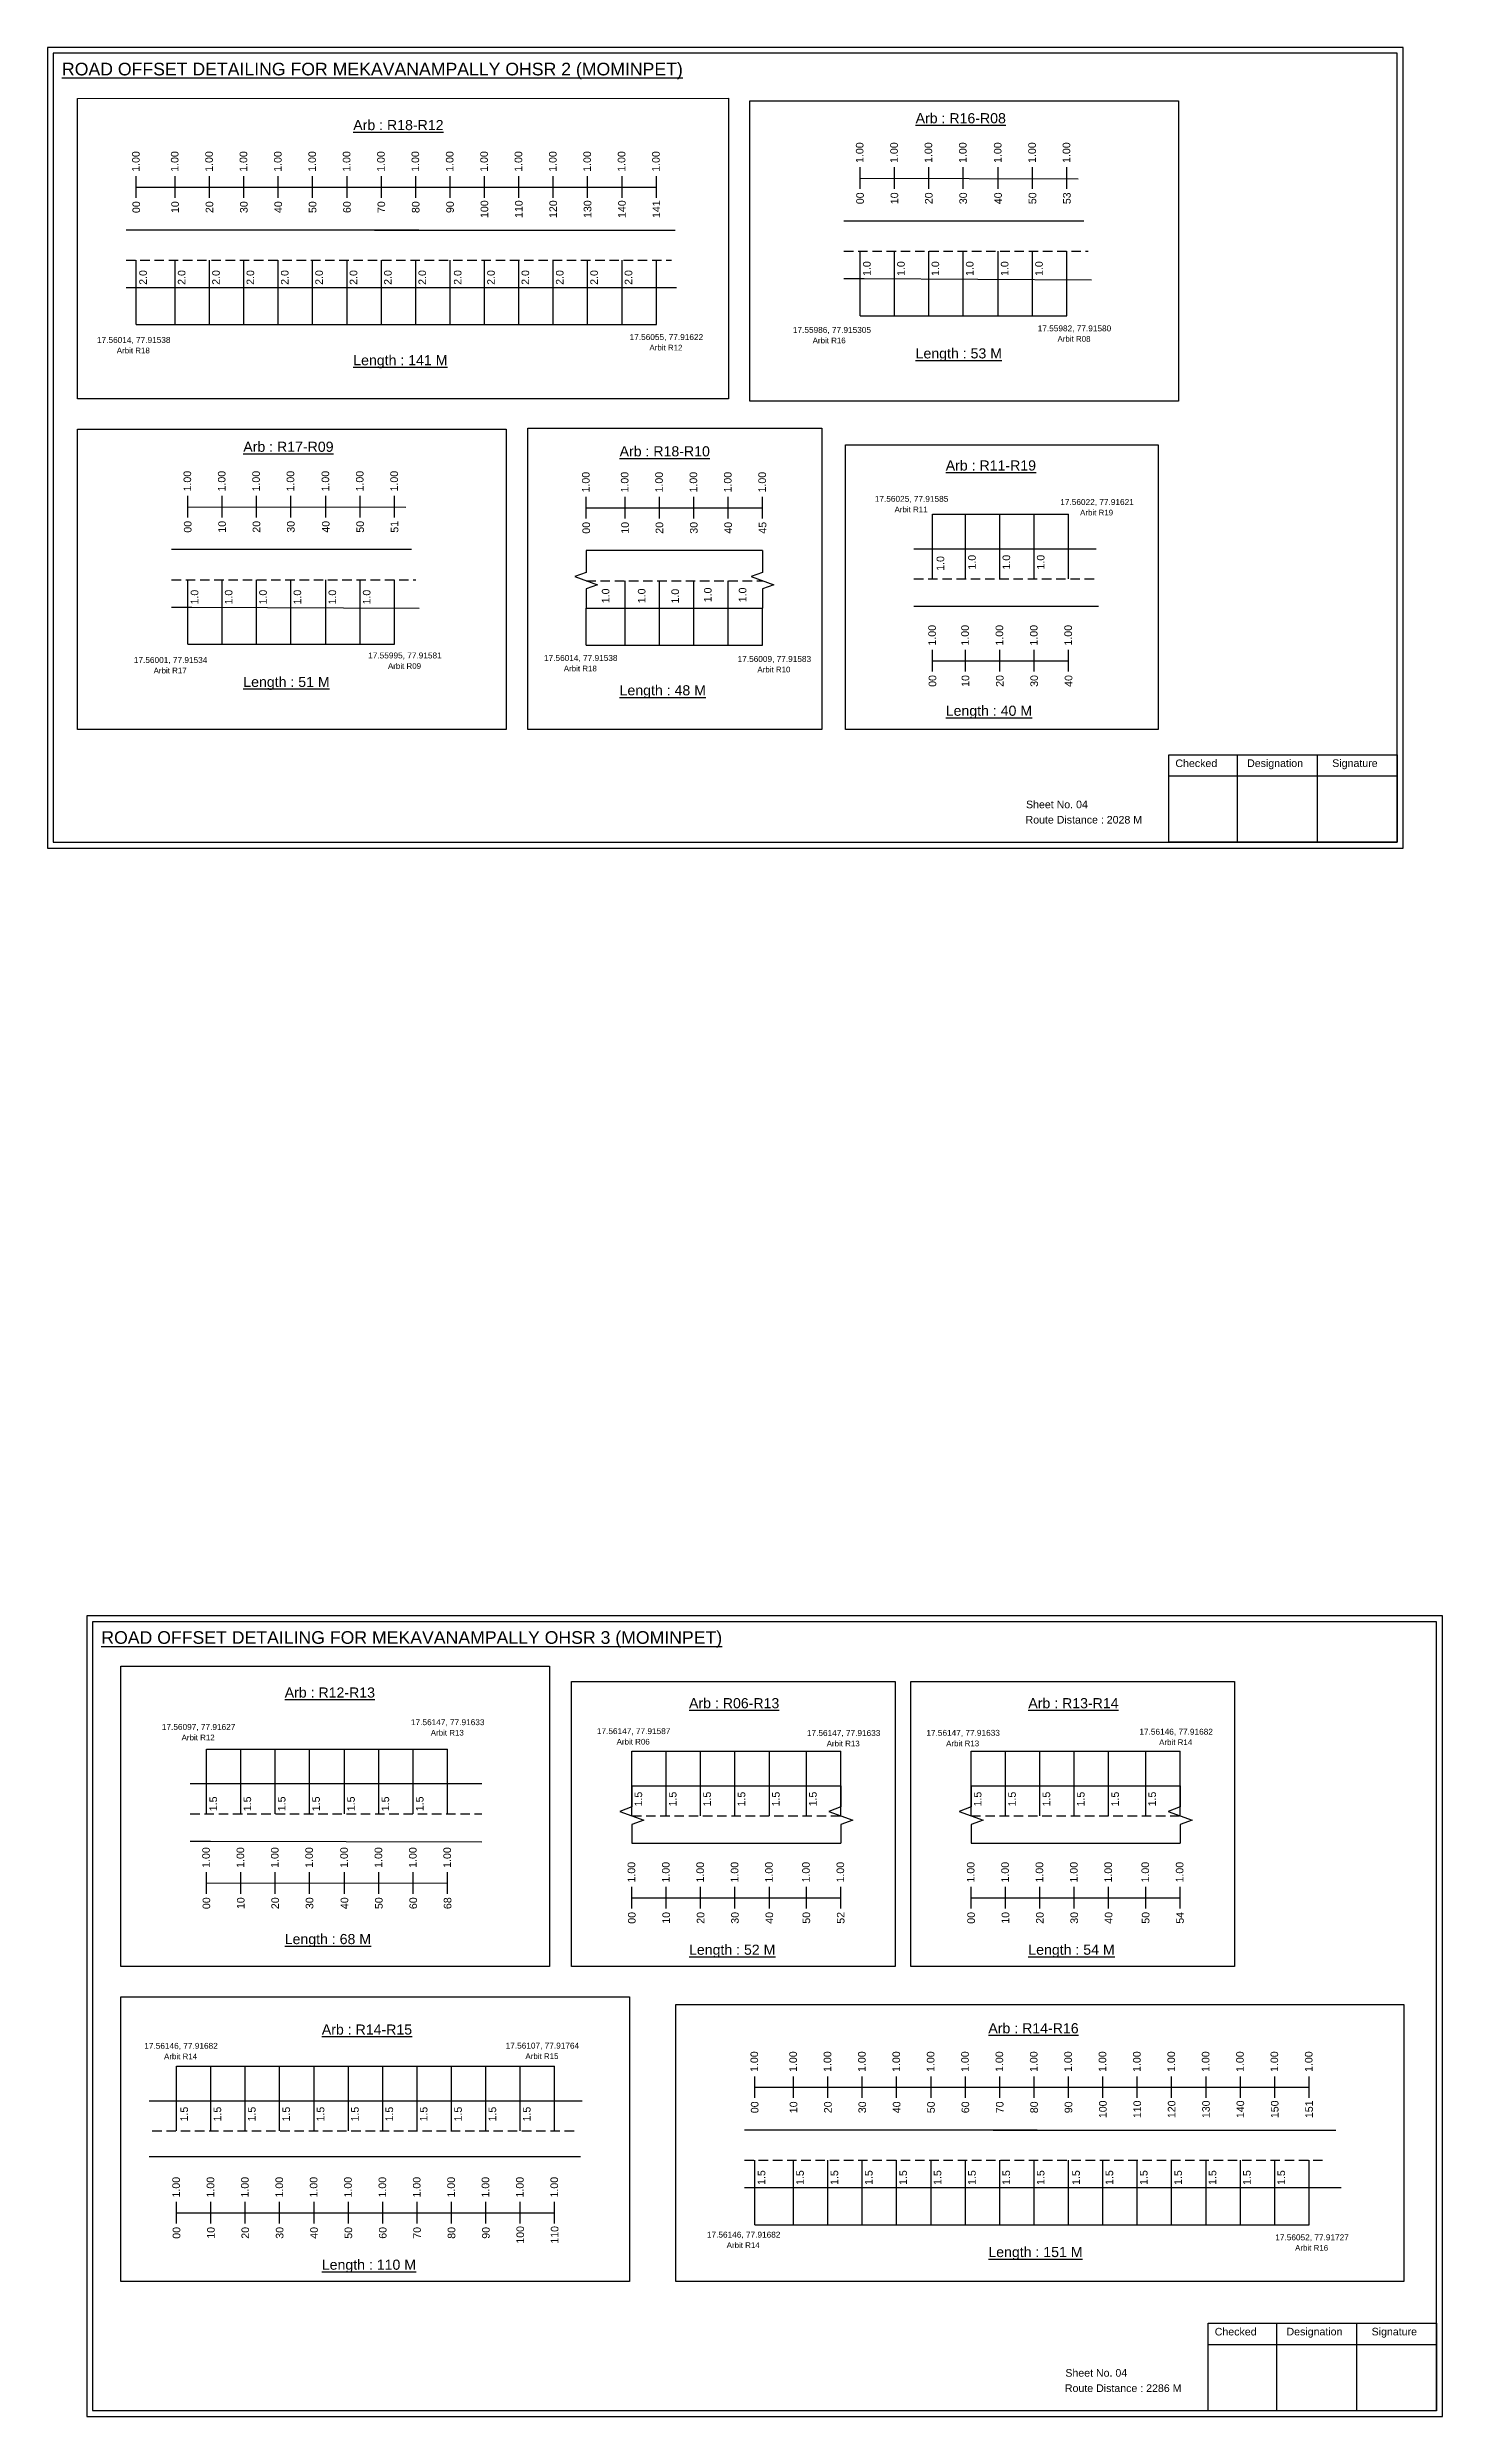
# Model space of a CAD drawing. Header units: inches. Extents: x -117 to 51867, y -12715 to 3423.
# Drawn here: x 8734 to 9286, y -1312 to -375 of the extents above; entities that cross this region are included whole.
import ezdxf

# ---------------------------------------------------------------- set-up
doc = ezdxf.new("R2010")
doc.units = ezdxf.units.IN
doc.header["$MEASUREMENT"] = 0
doc.linetypes.add('DASHED2', pattern=[0.375, 0.25, -0.125])
doc.layers.add('PDF_Geometry', color=7, linetype='Continuous')
doc.layers.add('PDF_Text', color=5, linetype='Continuous')
doc.styles.add('PDF Arial', font='arial.ttf')
doc.styles.get("Standard").update_dxf_attribs({"font": 'arial.ttf'})

msp = doc.modelspace()

# ---------------------------------------------------------------- texts
at = {"color": 242, "true_color": 0xcd2027}
for s, height, p in [('%%UROAD OFFSET DETAILING FOR MEKAVANAMPALLY OHSR 2 (MOMINPET)', 5, (8739.4, -385.84)), ('%%UArb : R16-R08', 4, (9077.15, -404.78)), ('%%UArb : R18-R12', 4, (8854.65, -407.48)), ('%%ULength : 141 M', 4, (8854.65, -500.48)), ('%%ULength : 53 M', 4, (9077.15, -497.78)), ('%%UArb : R17-R09', 4, (8811.14, -534.71)), ('%%UArb : R18-R10', 4, (8960.03, -536.52)), ('%%UArb : R11-R19', 4, (9089.07, -542.11)), ('%%ULength : 51 M', 4, (8811.14, -627.71)), ('%%ULength : 48 M', 4, (8960.03, -631.02)), ('%%ULength : 40 M', 4, (9089.07, -639.11)), ('%%UROAD OFFSET DETAILING FOR MEKAVANAMPALLY OHSR 3 (MOMINPET)', 5, (8754.97, -1006.14)), ('%%UArb : R12-R13', 4, (8827.53, -1027.4)), ('%%UArb : R06-R13', 4, (8987.5, -1031.62)), ('%%UArb : R13-R14', 4, (9121.74, -1031.62)), ('%%ULength : 68 M', 4, (8827.53, -1124.9)), ('%%ULength : 52 M', 4, (8987.5, -1129.12)), ('%%ULength : 54 M', 4, (9121.74, -1129.12)), ('%%UArb : R14-R15', 4, (8842.21, -1160.69)), ('%%UArb : R14-R16', 4, (9105.93, -1160.18)), ('%%ULength : 151 M', 4, (9105.93, -1248.68)), ('%%ULength : 110 M', 4, (8842.21, -1253.69))]:
    msp.add_text(s, height=height, dxfattribs=at).set_placement(p)
at = {"color": 217, "true_color": 0x93278f}
for s, p in [('1.00', (8770.13, -423.97)), ('1.00', (8785.5, -423.97)), ('1.00', (8799.1, -423.97)), ('1.00', (8812.7, -423.97)), ('1.00', (8826.3, -423.97)), ('1.00', (8839.9, -423.97)), ('1.00', (8853.5, -423.97)), ('1.00', (8867.1, -423.97)), ('1.00', (8880.7, -423.97)), ('1.00', (8894.3, -423.97)), ('1.00', (8907.9, -423.97)), ('1.00', (8921.5, -423.97)), ('1.00', (8935.1, -423.97)), ('1.00', (8948.7, -423.97)), ('1.00', (8962.3, -423.97)), ('1.00', (8975.9, -423.97)), ('1.00', (9056.51, -420.46)), ('1.00', (9070.11, -420.46)), ('1.00', (9083.71, -420.46)), ('1.00', (9097.31, -420.46)), ('1.00', (9111.13, -420.46)), ('1.00', (9124.73, -420.46)), ('1.00', (9138.33, -420.46)), ('00', (8770.28, -440.29)), ('10', (8785.65, -440.29)), ('20', (8799.25, -440.29)), ('30', (8812.85, -440.29)), ('40', (8826.45, -440.29)), ('50', (8840.05, -440.29)), ('60', (8853.65, -440.29)), ('70', (8867.25, -440.29)), ('80', (8880.85, -440.29)), ('90', (8894.45, -440.29)), ('100', (8908.05, -442.24)), ('110', (8921.65, -442.24)), ('120', (8935.25, -442.24)), ('130', (8948.85, -442.24)), ('140', (8962.45, -442.24)), ('141', (8976.05, -442.24)), ('00', (9056.66, -436.78)), ('10', (9070.26, -436.78)), ('20', (9083.86, -436.78)), ('30', (9097.46, -436.78)), ('40', (9111.28, -436.78)), ('50', (9124.88, -436.78)), ('53', (9138.48, -436.78)), ('1.00', (8790.5, -550.39)), ('1.00', (8804.1, -550.39)), ('1.00', (8817.7, -550.39)), ('1.00', (8831.3, -550.39)), ('1.00', (8845.12, -550.39)), ('1.00', (8858.72, -550.39)), ('1.00', (8872.32, -550.39)), ('1.00', (8948.16, -550.79)), ('1.00', (8963.53, -550.79)), ('1.00', (8977.13, -550.79)), ('1.00', (8990.73, -550.79)), ('1.00', (9004.33, -550.79)), ('1.00', (9017.93, -550.79)), ('00', (8790.65, -566.71)), ('10', (8804.25, -566.71)), ('20', (8817.85, -566.71)), ('30', (8831.45, -566.71)), ('40', (8845.27, -566.71)), ('50', (8858.87, -566.71)), ('51', (8872.47, -566.71)), ('00', (8948.31, -567.11)), ('10', (8963.68, -567.11)), ('20', (8977.28, -567.11)), ('30', (8990.88, -567.11)), ('40', (9004.48, -567.11)), ('45', (9018.08, -567.11)), ('1.00', (9085.16, -611.34)), ('1.00', (9098.2, -611.34)), ('1.00', (9111.8, -611.34)), ('1.00', (9125.4, -611.34)), ('1.00', (9139, -611.34)), ('00', (9085.31, -627.67)), ('10', (9098.35, -627.67)), ('20', (9111.95, -627.67)), ('30', (9125.55, -627.67)), ('40', (9139.15, -627.67)), ('1.00', (8797.89, -1094.74)), ('1.00', (8811.49, -1094.74)), ('1.00', (8825.09, -1094.74)), ('1.00', (8838.69, -1094.74)), ('1.00', (8852.51, -1094.74)), ('1.00', (8866.11, -1094.74)), ('1.00', (8879.71, -1094.74)), ('1.00', (8893.31, -1094.74)), ('1.00', (8966.21, -1100.54)), ('1.00', (8979.81, -1100.54)), ('1.00', (8993.41, -1100.54)), ('1.00', (9007.01, -1100.54)), ('1.00', (9020.61, -1100.54)), ('1.00', (9035.26, -1100.53)), ('1.00', (9048.86, -1100.53)), ('1.00', (9100.44, -1100.54)), ('1.00', (9114.04, -1100.54)), ('1.00', (9127.64, -1100.54)), ('1.00', (9141.24, -1100.54)), ('1.00', (9154.84, -1100.54)), ('1.00', (9169.5, -1100.53)), ('1.00', (9183.1, -1100.53)), ('00', (8798.04, -1111.06)), ('10', (8811.64, -1111.06)), ('20', (8825.24, -1111.06)), ('30', (8838.84, -1111.06)), ('40', (8852.66, -1111.06)), ('50', (8866.26, -1111.06)), ('60', (8879.86, -1111.06)), ('68', (8893.46, -1111.06)), ('00', (8966.36, -1116.86)), ('10', (8979.96, -1116.86)), ('20', (8993.56, -1116.86)), ('30', (9007.16, -1116.86)), ('40', (9020.76, -1116.86)), ('50', (9035.41, -1116.85)), ('52', (9049.01, -1116.85)), ('00', (9100.6, -1116.86)), ('10', (9114.2, -1116.86)), ('20', (9127.8, -1116.86)), ('30', (9141.4, -1116.86)), ('40', (9155, -1116.86)), ('50', (9169.65, -1116.85)), ('54', (9183.25, -1116.85)), ('1.00', (9014.81, -1175.46)), ('1.00', (9030.18, -1175.46)), ('1.00', (9043.78, -1175.46)), ('1.00', (9057.38, -1175.46)), ('1.00', (9070.98, -1175.46)), ('1.00', (9084.58, -1175.46)), ('1.00', (9098.18, -1175.46)), ('1.00', (9111.78, -1175.46)), ('1.00', (9125.38, -1175.46)), ('1.00', (9138.98, -1175.46)), ('1.00', (9152.58, -1175.46)), ('1.00', (9166.18, -1175.46)), ('1.00', (9179.78, -1175.46)), ('1.00', (9193.38, -1175.46)), ('1.00', (9206.98, -1175.46)), ('1.00', (9220.58, -1175.46)), ('1.00', (9234.18, -1175.46)), ('00', (9014.96, -1191.78)), ('10', (9030.33, -1191.78)), ('20', (9043.93, -1191.78)), ('30', (9057.53, -1191.78)), ('40', (9071.13, -1191.78)), ('50', (9084.73, -1191.78)), ('60', (9098.33, -1191.78)), ('70', (9111.93, -1191.78)), ('80', (9125.53, -1191.78)), ('90', (9139.13, -1191.78)), ('100', (9152.73, -1193.73)), ('110', (9166.33, -1193.73)), ('120', (9179.93, -1193.73)), ('130', (9193.53, -1193.73)), ('140', (9207.13, -1193.73)), ('150', (9220.73, -1193.73)), ('151', (9234.33, -1193.73)), ('1.00', (8786.06, -1225.12)), ('1.00', (8799.66, -1225.12)), ('1.00', (8813.26, -1225.12)), ('1.00', (8826.86, -1225.12)), ('1.00', (8840.46, -1225.12)), ('1.00', (8854.06, -1225.12)), ('1.00', (8867.66, -1225.12)), ('1.00', (8881.26, -1225.12)), ('1.00', (8894.86, -1225.12)), ('1.00', (8908.46, -1225.12)), ('1.00', (8922.06, -1225.12)), ('1.00', (8935.66, -1225.12)), ('100', (8922.21, -1243.4)), ('110', (8935.81, -1243.4)), ('00', (8786.21, -1241.44)), ('10', (8799.81, -1241.44)), ('20', (8813.41, -1241.44)), ('30', (8827.01, -1241.44)), ('40', (8840.61, -1241.44)), ('50', (8854.21, -1241.44)), ('60', (8867.81, -1241.44)), ('70', (8881.41, -1241.44)), ('80', (8895.01, -1241.44)), ('90', (8908.61, -1241.44))]:
    msp.add_text(s, height=3, rotation=90, dxfattribs=at).set_placement(p)
for s, p in [('2.0', (8772.98, -468.67)), ('2.0', (8788.24, -468.67)), ('2.0', (8801.84, -468.67)), ('2.0', (8815.44, -468.67)), ('2.0', (8829.04, -468.67)), ('2.0', (8842.64, -468.67)), ('2.0', (8856.24, -468.67)), ('2.0', (8869.84, -468.67)), ('2.0', (8883.44, -468.67)), ('2.0', (8897.47, -468.67)), ('2.0', (8910.64, -468.67)), ('2.0', (8924.24, -468.67)), ('2.0', (8937.84, -468.67)), ('2.0', (8951.44, -468.67)), ('2.0', (8965.04, -468.67)), ('1.0', (9059.36, -465.17)), ('1.0', (9072.85, -465.17)), ('1.0', (9086.45, -465.17)), ('1.0', (9100.05, -465.17)), ('1.0', (9113.87, -465.17)), ('1.0', (9127.47, -465.17)), ('1.0', (9088.47, -581.77)), ('1.0', (9100.94, -581.27)), ('1.0', (9114.54, -581.27)), ('1.0', (9128.14, -581.27)), ('1.0', (8793.35, -595.09)), ('1.0', (8806.84, -595.09)), ('1.0', (8820.44, -595.09)), ('1.0', (8834.04, -595.09)), ('1.0', (8847.86, -595.09)), ('1.0', (8861.46, -595.09)), ('1.0', (8955.99, -594.59)), ('1.0', (8970.26, -594.59)), ('1.0', (8983.52, -594.71)), ('1.0', (8996.41, -594.21)), ('1.0', (9010.18, -594.21)), ('1.5', (8800.74, -1072.34)), ('1.5', (8814.23, -1072.34)), ('1.5', (8827.83, -1072.34)), ('1.5', (8841.43, -1072.34)), ('1.5', (8855.25, -1072.34)), ('1.5', (8868.85, -1072.34)), ('1.5', (8882.45, -1072.34)), ('1.5', (8968.95, -1070.46)), ('1.5', (8982.55, -1070.46)), ('1.5', (8996.15, -1070.46)), ('1.5', (9009.75, -1070.46)), ('1.5', (9023.35, -1070.46)), ('1.5', (9038, -1070.45)), ('1.5', (9103.19, -1070.46)), ('1.5', (9116.79, -1070.46)), ('1.5', (9130.39, -1070.46)), ('1.5', (9143.99, -1070.46)), ('1.5', (9157.59, -1070.46)), ('1.5', (9172.24, -1070.45)), ('1.5', (8789.24, -1195.05)), ('1.5', (8802.4, -1195.05)), ('1.5', (8816, -1195.05)), ('1.5', (8829.6, -1195.05)), ('1.5', (8843.2, -1195.05)), ('1.5', (8856.8, -1195.05)), ('1.5', (8870.4, -1195.05)), ('1.5', (8884, -1195.05)), ('1.5', (8897.6, -1195.05)), ('1.5', (8911.2, -1195.05)), ('1.5', (8924.8, -1195.05)), ('1.5', (9017.66, -1220.16)), ('1.5', (9032.92, -1220.16)), ('1.5', (9046.52, -1220.16)), ('1.5', (9060.12, -1220.16)), ('1.5', (9073.72, -1220.16)), ('1.5', (9087.32, -1220.16)), ('1.5', (9100.92, -1220.16)), ('1.5', (9114.52, -1220.16)), ('1.5', (9128.12, -1220.16)), ('1.5', (9142.15, -1220.16)), ('1.5', (9155.32, -1220.16)), ('1.5', (9168.92, -1220.16)), ('1.5', (9182.52, -1220.16)), ('1.5', (9196.12, -1220.16)), ('1.5', (9209.72, -1220.16)), ('1.5', (9223.32, -1220.16))]:
    msp.add_text(s, height=3, rotation=90).set_placement(p)
at = {"color": 5}
for s, height, p in [('17.55986, 77.915305', 2.34, (9028.59, -487.67)), ('17.55982, 77.91580', 2.34, (9125.46, -487.07)), ('17.56014, 77.91538', 2.34, (8753.26, -491.63)), ('Arbit R18', 2.246, (8761.08, -495.76)), ('17.56055, 77.91622', 2.34, (8964, -490.51)), ('Arbit R12', 2.246, (8971.83, -494.63)), ('Arbit R16', 2.246, (9036.41, -491.79)), ('Arbit R08', 2.246, (9133.28, -491.2)), ('17.56025, 77.91585', 2.34, (9061, -554.49)), ('Arbit R11', 2.246, (9068.82, -558.62)), ('17.56022, 77.91621', 2.34, (9134.39, -555.75)), ('Arbit R19', 2.246, (9142.21, -559.88)), ('17.56001, 77.91534', 2.34, (8767.84, -618.22)), ('17.55995, 77.91581', 2.34, (8860.56, -616.43)), ('Arbit R09', 2.246, (8868.38, -620.56)), ('17.56014, 77.91538', 2.34, (8930.12, -617.41)), ('17.56009, 77.91583', 2.34, (9006.72, -617.81)), ('Arbit R17', 2.246, (8775.66, -622.34)), ('Arbit R18', 2.246, (8937.94, -621.54)), ('Arbit R10', 2.246, (9014.54, -621.94)), ('17.56097, 77.91627', 2.34, (8778.92, -1040.18)), ('17.56147, 77.91633', 2.34, (8877.49, -1038.31)), ('Arbit R13', 2.246, (8885.31, -1042.43)), ('17.56147, 77.91587', 2.34, (8951.04, -1041.85)), ('17.56146, 77.91682', 2.34, (9165.68, -1042.08)), ('Arbit R12', 2.246, (8786.74, -1044.31)), ('Arbit R06', 2.246, (8958.86, -1045.98)), ('17.56147, 77.91633', 2.34, (9034.13, -1042.58)), ('Arbit R13', 2.246, (9041.95, -1046.71)), ('17.56147, 77.91633', 2.34, (9081.4, -1042.52)), ('Arbit R13', 2.246, (9089.22, -1046.65)), ('Arbit R14', 2.246, (9173.5, -1046.2)), ('17.56146, 77.91682', 2.34, (8771.96, -1166.31)), ('Arbit R14', 2.246, (8779.78, -1170.43)), ('17.56107, 77.91764', 2.34, (8914.94, -1166.23)), ('Arbit R15', 2.246, (8922.76, -1170.35)), ('17.56146, 77.91682', 2.34, (8994.57, -1240.98)), ('Arbit R14', 2.246, (9002.39, -1245.11)), ('17.56052, 77.91727', 2.34, (9219.46, -1242.05)), ('Arbit R16', 2.246, (9227.29, -1246.18))]:
    msp.add_text(s, height=height, dxfattribs=at).set_placement(p)
for s, p in [('Sheet No. 04', (9120.83, -675.68)), ('Route Distance : 2028 M', (9120.64, -681.73)), ('Sheet No. 04', (9136.4, -1295.98)), ('Route Distance : 2286 M', (9136.22, -1302.03))]:
    msp.add_text(s, height=3).set_placement(p)
at = {"layer": 'PDF_Text', "color": 7, "attachment_point": 7, "style": 'PDF Arial'}
for s, insert, char_height in [('Checked', (9179.94, -659.43), 3.001), ('Designation', (9208.31, -660.26), 3.0006), ('Signature', (9241.99, -660.26), 3.001), ('Checked', (9195.51, -1279.73), 3.001), ('Designation', (9223.89, -1280.56), 3.0006), ('Signature', (9257.57, -1280.56), 3.001)]:
    msp.add_mtext(s, dxfattribs=dict(at, insert=insert, char_height=char_height))

# ---------------------------------------------------------------- linework, layer by layer
at = {"color": 217, "true_color": 0x93278f}
for p, q in [((8768.81, -434.26), (8768.81, -425.71)), ((8768.81, -429.99), (8974.58, -429.99)), ((8784.18, -434.26), (8784.18, -425.71)), ((8797.78, -434.26), (8797.78, -425.71)), ((8811.38, -434.26), (8811.38, -425.71)), ((8824.98, -434.26), (8824.98, -425.71)), ((8838.58, -434.26), (8838.58, -425.71)), ((8852.18, -434.26), (8852.18, -425.71)), ((8865.78, -434.26), (8865.78, -425.71)), ((8879.38, -434.26), (8879.38, -425.71)), ((8892.98, -434.26), (8892.98, -425.71)), ((8906.58, -434.26), (8906.58, -425.71)), ((8920.18, -434.26), (8920.18, -425.71)), ((8933.78, -434.26), (8933.78, -425.71)), ((8947.38, -434.26), (8947.38, -425.71)), ((8960.98, -434.26), (8960.98, -425.71)), ((8974.58, -434.26), (8974.58, -425.71)), ((9055.19, -430.75), (9055.19, -422.2)), ((9055.19, -426.48), (9141.51, -426.72)), ((9068.79, -430.75), (9068.79, -422.2)), ((9082.39, -430.75), (9082.39, -422.2)), ((9095.99, -430.75), (9095.99, -422.2)), ((9109.8, -430.75), (9109.8, -422.2)), ((9123.4, -430.75), (9123.4, -422.2)), ((9137, -430.75), (9137, -422.2)), ((8789.18, -560.68), (8789.18, -552.13)), ((8802.78, -560.68), (8802.78, -552.13)), ((8816.38, -560.68), (8816.38, -552.13)), ((8829.98, -560.68), (8829.98, -552.13)), ((8843.79, -560.68), (8843.79, -552.13)), ((8857.39, -560.68), (8857.39, -552.13)), ((8870.99, -560.68), (8870.99, -552.13)), ((8946.83, -561.09), (8946.83, -552.53)), ((8962.2, -561.09), (8962.2, -552.53)), ((8975.8, -561.09), (8975.8, -552.53)), ((8989.4, -561.09), (8989.4, -552.53)), ((9003, -561.09), (9003, -552.53)), ((9016.6, -561.09), (9016.6, -552.53)), ((8789.18, -556.41), (8875.5, -556.65)), ((8946.83, -556.82), (9016.6, -556.82)), ((9083.84, -621.64), (9083.84, -613.08)), ((9083.84, -617.37), (9137.67, -617.36)), ((9096.87, -621.64), (9096.87, -613.08)), ((9110.47, -621.64), (9110.47, -613.08)), ((9124.07, -621.64), (9124.07, -613.08)), ((9137.67, -621.64), (9137.67, -613.08)), ((8796.56, -1105.04), (8796.56, -1096.48)), ((8796.56, -1100.77), (8891.98, -1100.7)), ((8810.16, -1105.04), (8810.16, -1096.48)), ((8823.76, -1105.04), (8823.76, -1096.48)), ((8837.36, -1105.04), (8837.36, -1096.48)), ((8851.18, -1105.04), (8851.18, -1096.48)), ((8864.78, -1105.04), (8864.78, -1096.48)), ((8878.38, -1105.04), (8878.38, -1096.48)), ((8891.98, -1105.04), (8891.98, -1096.48)), ((8964.88, -1110.83), (8964.88, -1102.27)), ((8978.48, -1110.83), (8978.48, -1102.27)), ((8992.08, -1110.83), (8992.08, -1102.27)), ((9005.68, -1110.83), (9005.68, -1102.27)), ((9019.28, -1110.83), (9019.28, -1102.27)), ((9033.94, -1110.83), (9033.94, -1102.27)), ((9047.54, -1110.83), (9047.54, -1102.27)), ((9099.12, -1110.83), (9099.12, -1102.27)), ((9112.72, -1110.83), (9112.72, -1102.27)), ((9126.32, -1110.83), (9126.32, -1102.27)), ((9139.92, -1110.83), (9139.92, -1102.27)), ((9153.52, -1110.83), (9153.52, -1102.27)), ((9168.17, -1110.83), (9168.17, -1102.27)), ((9181.77, -1110.83), (9181.77, -1102.27)), ((8964.88, -1106.56), (9047.54, -1106.55)), ((9099.12, -1106.56), (9181.77, -1106.55)), ((9013.48, -1185.75), (9013.48, -1177.2)), ((9028.85, -1185.75), (9028.85, -1177.2)), ((9042.45, -1185.75), (9042.45, -1177.2)), ((9056.05, -1185.75), (9056.05, -1177.2)), ((9069.65, -1185.75), (9069.65, -1177.2)), ((9083.25, -1185.75), (9083.25, -1177.2)), ((9096.85, -1185.75), (9096.85, -1177.2)), ((9110.45, -1185.75), (9110.45, -1177.2)), ((9124.05, -1185.75), (9124.05, -1177.2)), ((9137.65, -1185.75), (9137.65, -1177.2)), ((9151.25, -1185.75), (9151.25, -1177.2)), ((9164.85, -1185.75), (9164.85, -1177.2)), ((9178.45, -1185.75), (9178.45, -1177.2)), ((9192.05, -1185.75), (9192.05, -1177.2)), ((9205.65, -1185.75), (9205.65, -1177.2)), ((9219.25, -1185.75), (9219.25, -1177.2)), ((9232.85, -1185.75), (9232.85, -1177.2)), ((9013.48, -1181.48), (9232.85, -1181.48)), ((8784.73, -1235.42), (8784.73, -1226.86)), ((8798.33, -1235.42), (8798.33, -1226.86)), ((8811.93, -1235.42), (8811.93, -1226.86)), ((8825.53, -1235.42), (8825.53, -1226.86)), ((8839.13, -1235.42), (8839.13, -1226.86)), ((8852.73, -1235.42), (8852.73, -1226.86)), ((8866.33, -1235.42), (8866.33, -1226.86)), ((8879.93, -1235.42), (8879.93, -1226.86)), ((8893.53, -1235.42), (8893.53, -1226.86)), ((8907.13, -1235.42), (8907.13, -1226.86)), ((8920.73, -1235.42), (8920.73, -1226.86)), ((8934.33, -1235.42), (8934.33, -1226.86)), ((8784.73, -1231.15), (8934.33, -1231.12))]:
    msp.add_line(p, q, dxfattribs=at)
for p, q in [((8880.58, -446.99), (8764.75, -446.99)), ((8863.1, -446.99), (8982.01, -446.99)), ((9143.73, -443.48), (9048.78, -443.48)), ((8768.81, -484.41), (8768.81, -458.87)), ((8784.18, -484.41), (8784.18, -458.87)), ((8797.78, -484.41), (8797.78, -458.87)), ((8811.38, -484.41), (8811.38, -458.87)), ((8824.98, -484.41), (8824.98, -458.87)), ((8838.58, -484.41), (8838.58, -458.87)), ((8852.18, -484.41), (8852.18, -458.87)), ((8865.78, -484.41), (8865.78, -458.87)), ((8879.38, -484.41), (8879.38, -458.87)), ((8892.98, -484.41), (8892.98, -458.87)), ((8906.58, -484.41), (8906.58, -458.87)), ((8920.18, -484.41), (8920.18, -458.87)), ((8933.78, -484.41), (8933.78, -458.87)), ((8947.38, -484.41), (8947.38, -458.87)), ((8960.98, -484.41), (8960.98, -458.87)), ((8974.58, -484.41), (8974.58, -458.87)), ((9055.19, -480.9), (9055.19, -455.36)), ((9068.79, -480.9), (9068.79, -455.36)), ((9082.39, -480.9), (9082.39, -455.36)), ((9095.99, -480.9), (9095.99, -455.36)), ((9109.8, -480.9), (9109.8, -455.36)), ((9123.4, -480.9), (9123.4, -455.36)), ((9137, -480.9), (9137, -455.36)), ((8764.75, -469.67), (8982.55, -469.67)), ((9083.84, -584.94), (9083.84, -559.4)), ((9096.87, -584.94), (9096.87, -559.4)), ((9110.47, -584.94), (9110.47, -559.4)), ((9124.07, -584.94), (9124.07, -559.4)), ((9137.67, -584.94), (9137.67, -559.4)), ((8877.72, -573.41), (8782.77, -573.41)), ((9016.6, -573.81), (8946.83, -573.81)), ((9076.49, -573.06), (9148.52, -573.06)), ((8789.18, -610.83), (8789.18, -585.29)), ((8802.78, -610.83), (8802.78, -585.29)), ((8816.38, -610.83), (8816.38, -585.29)), ((8829.98, -610.83), (8829.98, -585.29)), ((8843.79, -610.83), (8843.79, -585.29)), ((8857.39, -610.83), (8857.39, -585.29)), ((8870.99, -610.83), (8870.99, -585.29)), ((8962.2, -611.23), (8962.2, -585.69)), ((8975.8, -611.23), (8975.8, -585.69)), ((8989.4, -611.23), (8989.4, -585.69)), ((9003, -611.23), (9003, -585.69)), ((8946.83, -596.5), (9016.6, -596.5)), ((8946.83, -611.23), (8946.83, -596.5)), ((9016.6, -611.23), (9016.6, -596.5)), ((9076.49, -595.74), (9149.52, -595.74)), ((8796.56, -1073.34), (8796.56, -1047.81)), ((8810.16, -1073.34), (8810.16, -1047.81)), ((8823.76, -1073.34), (8823.76, -1047.81)), ((8837.36, -1073.34), (8837.36, -1047.81)), ((8851.18, -1073.34), (8851.18, -1047.81)), ((8864.78, -1073.34), (8864.78, -1047.81)), ((8878.38, -1073.34), (8878.38, -1047.81)), ((8891.98, -1073.34), (8891.98, -1047.81)), ((8964.88, -1074.13), (8964.88, -1048.6)), ((8978.48, -1074.13), (8978.48, -1048.6)), ((8992.08, -1074.13), (8992.08, -1048.6)), ((9005.68, -1074.13), (9005.68, -1048.6)), ((9019.28, -1074.13), (9019.28, -1048.6)), ((9033.94, -1074.13), (9033.94, -1048.59)), ((9047.54, -1074.13), (9047.54, -1048.59)), ((9099.12, -1074.13), (9099.12, -1048.6)), ((9112.72, -1074.13), (9112.72, -1048.6)), ((9126.32, -1074.13), (9126.32, -1048.6)), ((9139.92, -1074.13), (9139.92, -1048.6)), ((9153.52, -1074.13), (9153.52, -1048.6)), ((9168.17, -1074.13), (9168.17, -1048.59)), ((9181.77, -1074.13), (9181.77, -1048.59)), ((8905.58, -1061.46), (8790.15, -1061.46)), ((8964.88, -1062.25), (9047.54, -1062.25)), ((9099.12, -1062.25), (9181.77, -1062.25)), ((8790.15, -1084.14), (8798.21, -1084.14)), ((8798.21, -1084.14), (8905.58, -1084.44)), ((8964.88, -1084.93), (9047.54, -1084.93)), ((9099.12, -1084.93), (9181.77, -1084.93)), ((8784.73, -1198.72), (8784.73, -1173.18)), ((8798.33, -1198.72), (8798.33, -1173.18)), ((8811.93, -1198.72), (8811.93, -1173.18)), ((8825.53, -1198.72), (8825.53, -1173.18)), ((8839.13, -1198.72), (8839.13, -1173.18)), ((8852.73, -1198.72), (8852.73, -1173.18)), ((8866.33, -1198.72), (8866.33, -1173.18)), ((8879.93, -1198.72), (8879.93, -1173.18)), ((8893.53, -1198.72), (8893.53, -1173.18)), ((8907.13, -1198.72), (8907.13, -1173.18)), ((8920.73, -1198.72), (8920.73, -1173.18)), ((8934.33, -1198.72), (8934.33, -1173.18)), ((8773.85, -1186.84), (8945.21, -1186.84)), ((9125.25, -1198.48), (9009.42, -1198.48)), ((9107.78, -1198.48), (9243.41, -1198.48)), ((8944.52, -1209.02), (8773.85, -1209.02)), ((9013.48, -1235.9), (9013.48, -1210.36)), ((9028.85, -1235.9), (9028.85, -1210.36)), ((9042.45, -1235.9), (9042.45, -1210.36)), ((9056.05, -1235.9), (9056.05, -1210.36)), ((9069.65, -1235.9), (9069.65, -1210.36)), ((9083.25, -1235.9), (9083.25, -1210.36)), ((9096.85, -1235.9), (9096.85, -1210.36)), ((9110.45, -1235.9), (9110.45, -1210.36)), ((9124.05, -1235.9), (9124.05, -1210.36)), ((9137.65, -1235.9), (9137.65, -1210.36)), ((9151.25, -1235.9), (9151.25, -1210.36)), ((9164.85, -1235.9), (9164.85, -1210.36)), ((9178.45, -1235.9), (9178.45, -1210.36)), ((9192.05, -1235.9), (9192.05, -1210.36)), ((9205.65, -1235.9), (9205.65, -1210.36)), ((9219.25, -1235.9), (9219.25, -1210.36)), ((9232.85, -1235.9), (9232.85, -1210.36)), ((9009.42, -1221.16), (9245.51, -1221.16))]:
    msp.add_line(p, q)
at = {"linetype": 'DASHED2', "ltscale": 15}
for p, q in [((8764.75, -458.87), (8980.51, -458.87)), ((9048.78, -455.36), (9145.45, -455.36)), ((8782.77, -585.29), (8879.45, -585.29)), ((8946.83, -585.69), (9016.6, -585.69)), ((9076.49, -584.94), (9149.02, -584.94)), ((8790.15, -1073.34), (8905.58, -1073.34)), ((8964.88, -1074.13), (9047.54, -1074.13)), ((9099.12, -1074.13), (9181.77, -1074.13)), ((8775.13, -1198.72), (8942.73, -1198.72)), ((9009.42, -1210.36), (9239.84, -1210.36))]:
    msp.add_line(p, q, dxfattribs=at)
at = {"color": 5}
for p, q in [((8768.81, -484.41), (8974.58, -484.41)), ((9055.19, -480.9), (9137, -480.87)), ((9083.84, -559.4), (9137.67, -559.4)), ((8789.18, -610.83), (8870.99, -610.8)), ((8946.83, -611.23), (9016.6, -611.23)), ((8796.56, -1047.81), (8891.98, -1047.81)), ((8964.88, -1048.6), (9047.54, -1048.6)), ((9099.12, -1048.6), (9181.77, -1048.6)), ((8784.73, -1173.18), (8934.33, -1173.18)), ((9013.48, -1235.9), (9232.85, -1235.9))]:
    msp.add_line(p, q, dxfattribs=at)
for points in [[(8745.52, -394.96), (9003.05, -394.91), (9003.05, -513.73), (8745.52, -513.78)], [(9011.56, -395.85), (9181.17, -395.85), (9181.17, -514.67), (9011.56, -514.67)], [(8745.55, -525.78), (8915.16, -525.78), (8915.16, -644.6), (8745.55, -644.6)], [(8923.73, -525.39), (9040.08, -525.39), (9040.08, -644.6), (8923.73, -644.6)], [(9049.37, -531.92), (9173.18, -531.92), (9173.18, -644.6), (9049.37, -644.6)], [(8762.64, -1014.97), (8932.25, -1014.97), (8932.25, -1133.79), (8762.64, -1133.79)], [(8941.02, -1021.11), (9069.11, -1021.11), (9069.11, -1133.79), (8941.02, -1133.79)], [(9075.25, -1021.11), (9203.35, -1021.11), (9203.35, -1133.79), (9075.25, -1133.79)], [(8762.64, -1145.7), (8963.88, -1145.7), (8963.88, -1258.38), (8762.64, -1258.38)], [(8982.33, -1148.76), (9270.26, -1148.76), (9270.26, -1258.38), (8982.33, -1258.38)]]:
    msp.add_lwpolyline(points, close=True)
for points in [[(9048.78, -466.16), (9056.83, -466.16), (9146.69, -466.67)], [(8782.77, -596.09), (8790.83, -596.09), (8880.68, -596.6)]]:
    msp.add_lwpolyline(points)
at = {"linetype": 'Continuous'}
for points in [[(8946.83, -573.81), (8946.83, -582.42), (8942.34, -584.06), (8951.33, -587.33), (8946.83, -588.97), (8946.83, -596.5)], [(9016.6, -573.81), (9016.6, -582.42), (9012.11, -584.06), (9021.1, -587.33), (9016.6, -588.97), (9016.6, -596.5)], [(8964.88, -1062.25), (8964.88, -1070.68), (8960.14, -1072.41), (8969.63, -1075.86), (8964.88, -1077.59), (8964.88, -1084.93)], [(9047.54, -1062.25), (9047.54, -1070.68), (9042.79, -1072.41), (9052.28, -1075.86), (9047.54, -1077.59), (9047.54, -1084.93)], [(9099.12, -1062.25), (9099.12, -1070.68), (9094.38, -1072.41), (9103.86, -1075.86), (9099.12, -1077.59), (9099.12, -1084.93)], [(9181.77, -1062.25), (9181.77, -1070.68), (9177.03, -1072.41), (9186.51, -1075.86), (9181.77, -1077.59), (9181.77, -1084.93)]]:
    msp.add_lwpolyline(points, dxfattribs=at)
at = {"layer": 'PDF_Geometry'}
for points in [[(8733.62, -374.77), (8733.62, -691.48), (9270.09, -691.48), (9270.09, -374.77)], [(8735.95, -377.09), (8735.95, -689.06), (9267.67, -689.06), (9267.67, -377.09)], [(8749.19, -995.07), (8749.19, -1311.78), (9285.67, -1311.78), (9285.67, -995.07)], [(8751.52, -997.39), (8751.52, -1309.36), (9283.25, -1309.36), (9283.25, -997.39)]]:
    msp.add_lwpolyline(points, close=True, dxfattribs=at)
at = {"layer": 'PDF_Geometry', "color": 242, "true_color": 0xcc1f26}
for points in [[(9267.67, -689.15), (9177.33, -689.15), (9177.33, -654.54), (9267.67, -654.54)], [(9283.25, -1309.45), (9192.9, -1309.45), (9192.9, -1274.84), (9283.25, -1274.84)]]:
    msp.add_lwpolyline(points, close=True, dxfattribs=at)
for points in [[(9204.31, -654.54), (9204.31, -689.15)], [(9236.04, -654.54), (9236.04, -689.15)], [(9177.33, -662.91), (9267.67, -662.91)], [(9192.9, -1283.22), (9283.25, -1283.22)], [(9219.89, -1274.84), (9219.89, -1309.45)], [(9251.61, -1274.84), (9251.61, -1309.45)]]:
    msp.add_lwpolyline(points, dxfattribs=at)

msp.set_redraw_order([(e.dxf.handle, doc.entitydb.next_handle()) for e in msp.query("TEXT MTEXT ATTDEF DIMENSION ARC_DIMENSION")])  # texts and dimensions are drawn at this point

doc.saveas('drawing.dxf')
